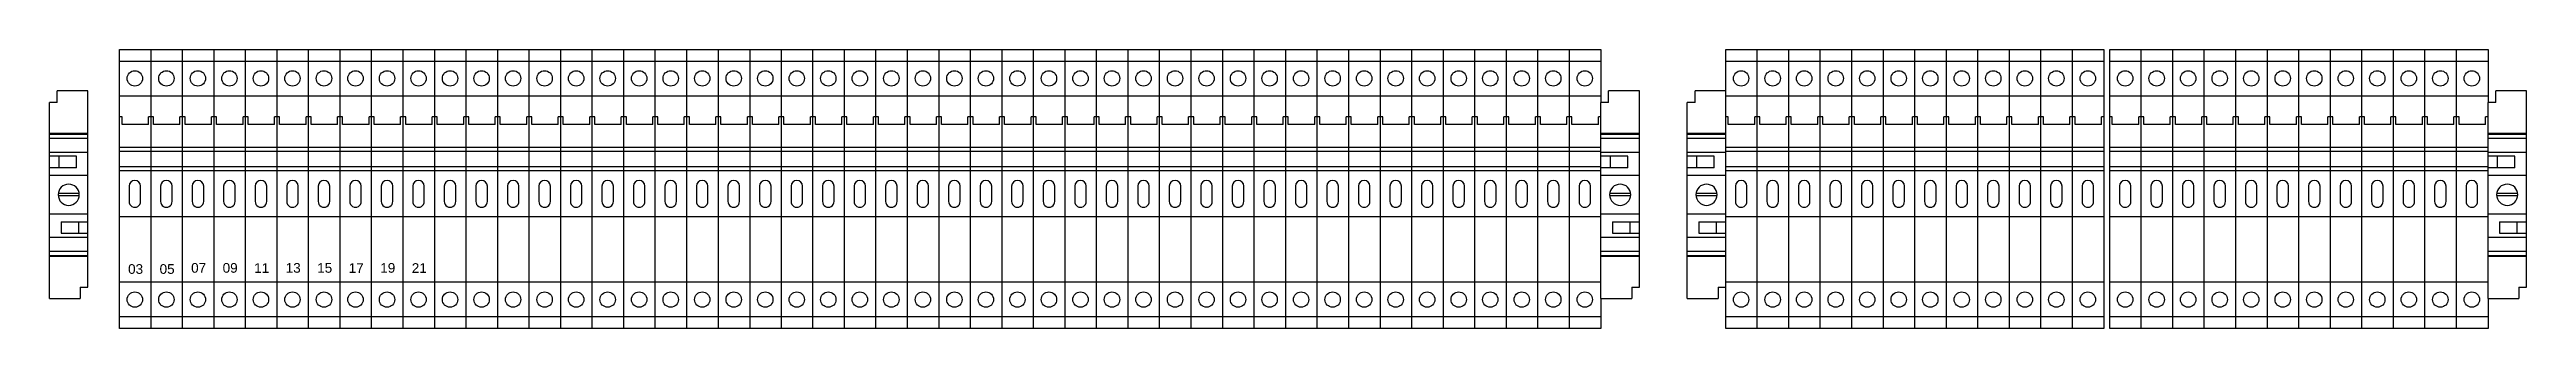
# Model space of a CAD drawing. Header units: millimetres. Extents: x 2268 to 4339, y 1619 to 2163.
# Drawn here: x 3194 to 3838, y 1623 to 1696 of the extents above; entities that cross this region are included whole.
import ezdxf
from ezdxf.enums import TextEntityAlignment as Align

# ---------------------------------------------------------------- set-up
doc = ezdxf.new("R2010")
doc.units = ezdxf.units.MM
doc.set_wipeout_variables(frame=1)
for name, color, linetype in [('40GENE-008-FRAME.TEXT1', 7, 'Continuous'), ('47ELEC-106-SIMB-F', 2, 'Continuous'), ('47ELEC-205-EQUIP', 5, 'Continuous')]:
    doc.layers.add(name, color=color, linetype=linetype)
doc.styles.add('estilo2', font='arial.ttf')

# ---------------------------------------------------------------- blocks, each defined once
blk = doc.blocks.new('boenra de piso FC')
blk.add_wipeout([(-36.25, 0), (-36.25, -8.2), (36.25, -8.2), (36.25, 0)]).dxf.layer = '47ELEC-205-EQUIP'
blk.add_wipeout([(-36.25, -8.2), (-36.25, 0), (36.25, 0), (36.25, -8.2)]).dxf.layer = '47ELEC-205-EQUIP'
at = {"layer": '47ELEC-205-EQUIP'}
for p, q in [((-36.25, 0), (36.25, 0)), ((-36.25, -8.2), (-36.25, 0)), ((-33.25, -8.2), (-33.25, 0)), ((-24.25, -8.2), (-24.25, 0)), ((-18.75, 0), (-18.75, -0.66)), ((7.25, 0), (7.25, -8.2)), ((24.25, 0), (24.25, -8.2)), ((33.25, 0), (33.25, -8.2)), ((36.25, 0), (36.25, -8.2)), ((-16.75, -0.66), (-18.75, -0.66)), ((-16.75, -0.66), (-16.75, -7.54)), ((-10.75, 0), (-10.75, -8.2)), ((-9.75, 0), (-9.75, -8.2)), ((-5.75, 0), (-5.75, -8.2)), ((-4.75, 0), (-4.75, -8.2)), ((3.25, -2.7), (-0.75, -2.7)), ((-0.75, -5.7), (3.25, -5.7)), ((36.25, -8.2), (-36.25, -8.2)), ((-18.75, -7.54), (-18.75, -8.2)), ((-16.75, -7.54), (-18.75, -7.54))]:
    blk.add_line(p, q, dxfattribs=at)
for centre in [(-28.75, -4.2), (28.75, -4.2)]:
    blk.add_circle(centre, 2, dxfattribs=at)
for centre, start, end in [((-0.75, -4.2), 90, 270), ((3.25, -4.2), 270, 90)]:
    blk.add_arc(centre, 1.5, start, end, dxfattribs=at)
blk = doc.blocks.new('BORNERA DE TOPE')
at = {"color": 7}
blk.add_wipeout([(-21.03, 72.37), (-13.03, 72.37), (-13.03, 69.37), (-11.03, 69.37), (-11.03, 18.37), (-19.03, 18.37), (-19.03, 21.37), (-21.03, 21.37)], dxfattribs=at).dxf.layer = '47ELEC-106-SIMB-F'
at = {"layer": '47ELEC-106-SIMB-F', "color": 7}
for p, q in [((-21.03, 72.37), (-13.03, 72.37)), ((-21.03, 72.37), (-21.03, 21.37)), ((-21.03, 72.37), (-21.03, 29.24)), ((-21.03, 72.37), (-21.03, 21.37)), ((-13.03, 69.37), (-13.03, 72.37)), ((-13.03, 69.37), (-11.03, 69.37)), ((-11.03, 69.37), (-11.03, 18.37)), ((-21.03, 61.37), (-11.03, 61.37)), ((-21.03, 61.12), (-11.03, 61.12)), ((-21.03, 60.07), (-11.03, 60.07)), ((-21.03, 56.37), (-11.03, 56.37)), ((-18.03, 55.37), (-11.03, 55.37)), ((-18.03, 52.37), (-18.03, 55.37)), ((-18.03, 52.37), (-11.03, 52.37)), ((-13.53, 52.37), (-13.53, 55.37)), ((-21.03, 50.37), (-11.03, 50.37)), ((-13.29, 45.67), (-18.76, 45.67)), ((-11.03, 40.37), (-21.03, 40.37)), ((-13.29, 45.07), (-18.76, 45.07)), ((-14.03, 38.37), (-21.03, 38.37)), ((-14.03, 35.37), (-21.03, 35.37)), ((-11.03, 34.37), (-21.03, 34.37)), ((-11.03, 34.37), (-21.03, 34.37)), ((-18.53, 38.37), (-18.53, 35.37)), ((-14.03, 38.37), (-14.03, 35.37)), ((-21.03, 30.67), (-11.03, 30.67)), ((-21.03, 29.62), (-11.03, 29.62)), ((-21.03, 29.37), (-11.03, 29.37)), ((-21.03, 29.24), (-21.03, 27.35)), ((-19.03, 21.37), (-21.03, 21.37)), ((-19.03, 21.37), (-19.03, 18.37)), ((-11.03, 18.37), (-19.03, 18.37))]:
    blk.add_line(p, q, dxfattribs=at)
blk.add_circle((-16.03, 45.37), 2.75, dxfattribs=at)

msp = doc.modelspace()

# ---------------------------------------------------------------- block references
at = {"xscale": -1, "rotation": 180}
msp.add_blockref('BORNERA DE TOPE', (3214.78, 1703.6), dxfattribs=at)
at = {"layer": '47ELEC-205-EQUIP', "rotation": 270}
for p in [(3220.15, 1659.73), (3384.15, 1659.73), (3548.15, 1659.73), (3638.02, 1659.73)]:
    msp.add_blockref('boenra de piso FC', p, dxfattribs=at)

# ---------------------------------------------------------------- next in the draw order: block references
at = {"xscale": -1, "rotation": 180}
msp.add_blockref('BORNERA DE TOPE', (3640.85, 1703.6), dxfattribs=at)
at = {"layer": '47ELEC-205-EQUIP', "rotation": 270}
for p in [(3228.35, 1659.73), (3392.35, 1659.73), (3556.35, 1659.73), (3646.22, 1659.73)]:
    msp.add_blockref('boenra de piso FC', p, dxfattribs=at)

# ---------------------------------------------------------------- next in the draw order: block references
for p in [(3236.55, 1659.73), (3400.55, 1659.73), (3564.55, 1659.73), (3654.42, 1659.73)]:
    msp.add_blockref('boenra de piso FC', p, dxfattribs=at)

# ---------------------------------------------------------------- next in the draw order: texts
at = {"layer": '40GENE-008-FRAME.TEXT1', "style": 'estilo2'}
msp.add_text('03', height=2.518, dxfattribs=at).set_placement((3216.14, 1637.67), align=Align.CENTER)

# ---------------------------------------------------------------- next in the draw order: block references
at = {"layer": '47ELEC-205-EQUIP', "rotation": 270}
for p in [(3244.75, 1659.73), (3408.75, 1659.73), (3572.75, 1659.73), (3662.62, 1659.73)]:
    msp.add_blockref('boenra de piso FC', p, dxfattribs=at)

# ---------------------------------------------------------------- next in the draw order: texts
at = {"layer": '40GENE-008-FRAME.TEXT1', "style": 'estilo2'}
msp.add_text('05', height=2.518, dxfattribs=at).set_placement((3224.34, 1637.67), align=Align.CENTER)

# ---------------------------------------------------------------- next in the draw order: block references
at = {"layer": '47ELEC-205-EQUIP', "rotation": 270}
for p in [(3252.95, 1659.73), (3416.95, 1659.73), (3580.95, 1659.73), (3670.82, 1659.73)]:
    msp.add_blockref('boenra de piso FC', p, dxfattribs=at)

# ---------------------------------------------------------------- next in the draw order: texts
at = {"layer": '40GENE-008-FRAME.TEXT1', "style": 'estilo2'}
msp.add_text('07', height=2.518, dxfattribs=at).set_placement((3232.54, 1637.96), align=Align.CENTER)

# ---------------------------------------------------------------- next in the draw order: block references
at = {"layer": '47ELEC-205-EQUIP', "rotation": 270}
for p in [(3261.15, 1659.73), (3425.15, 1659.73), (3589.15, 1659.73), (3679.02, 1659.73)]:
    msp.add_blockref('boenra de piso FC', p, dxfattribs=at)

# ---------------------------------------------------------------- next in the draw order: texts
at = {"layer": '40GENE-008-FRAME.TEXT1', "style": 'estilo2'}
msp.add_text('09', height=2.518, dxfattribs=at).set_placement((3240.74, 1637.96), align=Align.CENTER)

# ---------------------------------------------------------------- next in the draw order: block references
at = {"layer": '47ELEC-205-EQUIP', "rotation": 270}
for p in [(3269.35, 1659.73), (3433.35, 1659.73), (3597.35, 1659.73), (3687.22, 1659.73)]:
    msp.add_blockref('boenra de piso FC', p, dxfattribs=at)

# ---------------------------------------------------------------- next in the draw order: texts
at = {"layer": '40GENE-008-FRAME.TEXT1', "style": 'estilo2'}
msp.add_text('11', height=2.518, dxfattribs=at).set_placement((3248.94, 1637.92), align=Align.CENTER)

# ---------------------------------------------------------------- next in the draw order: block references
at = {"xscale": -1, "rotation": 180}
msp.add_blockref('BORNERA DE TOPE', (3618.38, 1703.6), dxfattribs=at)
at = {"layer": '47ELEC-205-EQUIP', "rotation": 270}
for p in [(3277.55, 1659.73), (3441.55, 1659.73), (3695.42, 1659.73)]:
    msp.add_blockref('boenra de piso FC', p, dxfattribs=at)

# ---------------------------------------------------------------- next in the draw order: texts
at = {"layer": '40GENE-008-FRAME.TEXT1', "style": 'estilo2'}
msp.add_text('13', height=2.518, dxfattribs=at).set_placement((3257.14, 1637.96), align=Align.CENTER)

# ---------------------------------------------------------------- next in the draw order: block references
at = {"layer": '47ELEC-205-EQUIP', "rotation": 270}
for p in [(3285.75, 1659.73), (3449.75, 1659.73), (3703.62, 1659.73)]:
    msp.add_blockref('boenra de piso FC', p, dxfattribs=at)

# ---------------------------------------------------------------- next in the draw order: texts
at = {"layer": '40GENE-008-FRAME.TEXT1', "style": 'estilo2'}
msp.add_text('15', height=2.518, dxfattribs=at).set_placement((3265.34, 1637.96), align=Align.CENTER)

# ---------------------------------------------------------------- next in the draw order: block references
at = {"layer": '47ELEC-205-EQUIP', "rotation": 270}
for p in [(3293.95, 1659.73), (3457.95, 1659.73), (3711.82, 1659.73)]:
    msp.add_blockref('boenra de piso FC', p, dxfattribs=at)

# ---------------------------------------------------------------- next in the draw order: texts
at = {"layer": '40GENE-008-FRAME.TEXT1', "style": 'estilo2'}
msp.add_text('17', height=2.518, dxfattribs=at).set_placement((3273.54, 1637.92), align=Align.CENTER)

# ---------------------------------------------------------------- next in the draw order: block references
at = {"layer": '47ELEC-205-EQUIP', "rotation": 270}
for p in [(3302.15, 1659.73), (3466.15, 1659.73), (3720.02, 1659.73)]:
    msp.add_blockref('boenra de piso FC', p, dxfattribs=at)

# ---------------------------------------------------------------- next in the draw order: texts
at = {"layer": '40GENE-008-FRAME.TEXT1', "style": 'estilo2'}
msp.add_text('19', height=2.518, dxfattribs=at).set_placement((3281.74, 1637.96), align=Align.CENTER)

# ---------------------------------------------------------------- next in the draw order: block references
at = {"layer": '47ELEC-205-EQUIP', "rotation": 270}
for p in [(3310.35, 1659.73), (3474.35, 1659.73), (3728.22, 1659.73)]:
    msp.add_blockref('boenra de piso FC', p, dxfattribs=at)

# ---------------------------------------------------------------- next in the draw order: texts
at = {"layer": '40GENE-008-FRAME.TEXT1', "style": 'estilo2'}
msp.add_text('21', height=2.518, dxfattribs=at).set_placement((3289.94, 1637.92), align=Align.CENTER)

# ---------------------------------------------------------------- next in the draw order: block references
at = {"layer": '47ELEC-205-EQUIP', "rotation": 270}
for p in [(3318.55, 1659.73), (3482.55, 1659.73), (3737.92, 1659.73)]:
    msp.add_blockref('boenra de piso FC', p, dxfattribs=at)

# ---------------------------------------------------------------- next in the draw order: block references
for p in [(3326.75, 1659.73), (3490.75, 1659.73), (3746.12, 1659.73)]:
    msp.add_blockref('boenra de piso FC', p, dxfattribs=at)

# ---------------------------------------------------------------- next in the draw order: block references
for p in [(3334.95, 1659.73), (3498.95, 1659.73), (3754.32, 1659.73)]:
    msp.add_blockref('boenra de piso FC', p, dxfattribs=at)

# ---------------------------------------------------------------- next in the draw order: block references
for p in [(3343.15, 1659.73), (3507.15, 1659.73), (3762.52, 1659.73)]:
    msp.add_blockref('boenra de piso FC', p, dxfattribs=at)

# ---------------------------------------------------------------- next in the draw order: block references
for p in [(3351.35, 1659.73), (3515.35, 1659.73), (3770.72, 1659.73)]:
    msp.add_blockref('boenra de piso FC', p, dxfattribs=at)

# ---------------------------------------------------------------- next in the draw order: block references
for p in [(3359.55, 1659.73), (3523.55, 1659.73), (3778.92, 1659.73)]:
    msp.add_blockref('boenra de piso FC', p, dxfattribs=at)

# ---------------------------------------------------------------- next in the draw order: block references
for p in [(3367.75, 1659.73), (3531.75, 1659.73), (3787.12, 1659.73)]:
    msp.add_blockref('boenra de piso FC', p, dxfattribs=at)

# ---------------------------------------------------------------- next in the draw order: block references
for p in [(3375.95, 1659.73), (3539.95, 1659.73), (3795.32, 1659.73)]:
    msp.add_blockref('boenra de piso FC', p, dxfattribs=at)

# ---------------------------------------------------------------- next in the draw order: block references
msp.add_blockref('boenra de piso FC', (3803.52, 1659.73), dxfattribs=at)

# ---------------------------------------------------------------- next in the draw order: block references
msp.add_blockref('boenra de piso FC', (3811.72, 1659.73), dxfattribs=at)

# ---------------------------------------------------------------- next in the draw order: block references
msp.add_blockref('boenra de piso FC', (3819.92, 1659.73), dxfattribs=at)

# ---------------------------------------------------------------- next in the draw order: block references
msp.add_blockref('boenra de piso FC', (3828.12, 1659.73), dxfattribs=at)

# ---------------------------------------------------------------- next in the draw order: block references
at = {"xscale": -1, "rotation": 180}
msp.add_blockref('BORNERA DE TOPE', (3849.15, 1703.6), dxfattribs=at)

doc.saveas('drawing.dxf')
